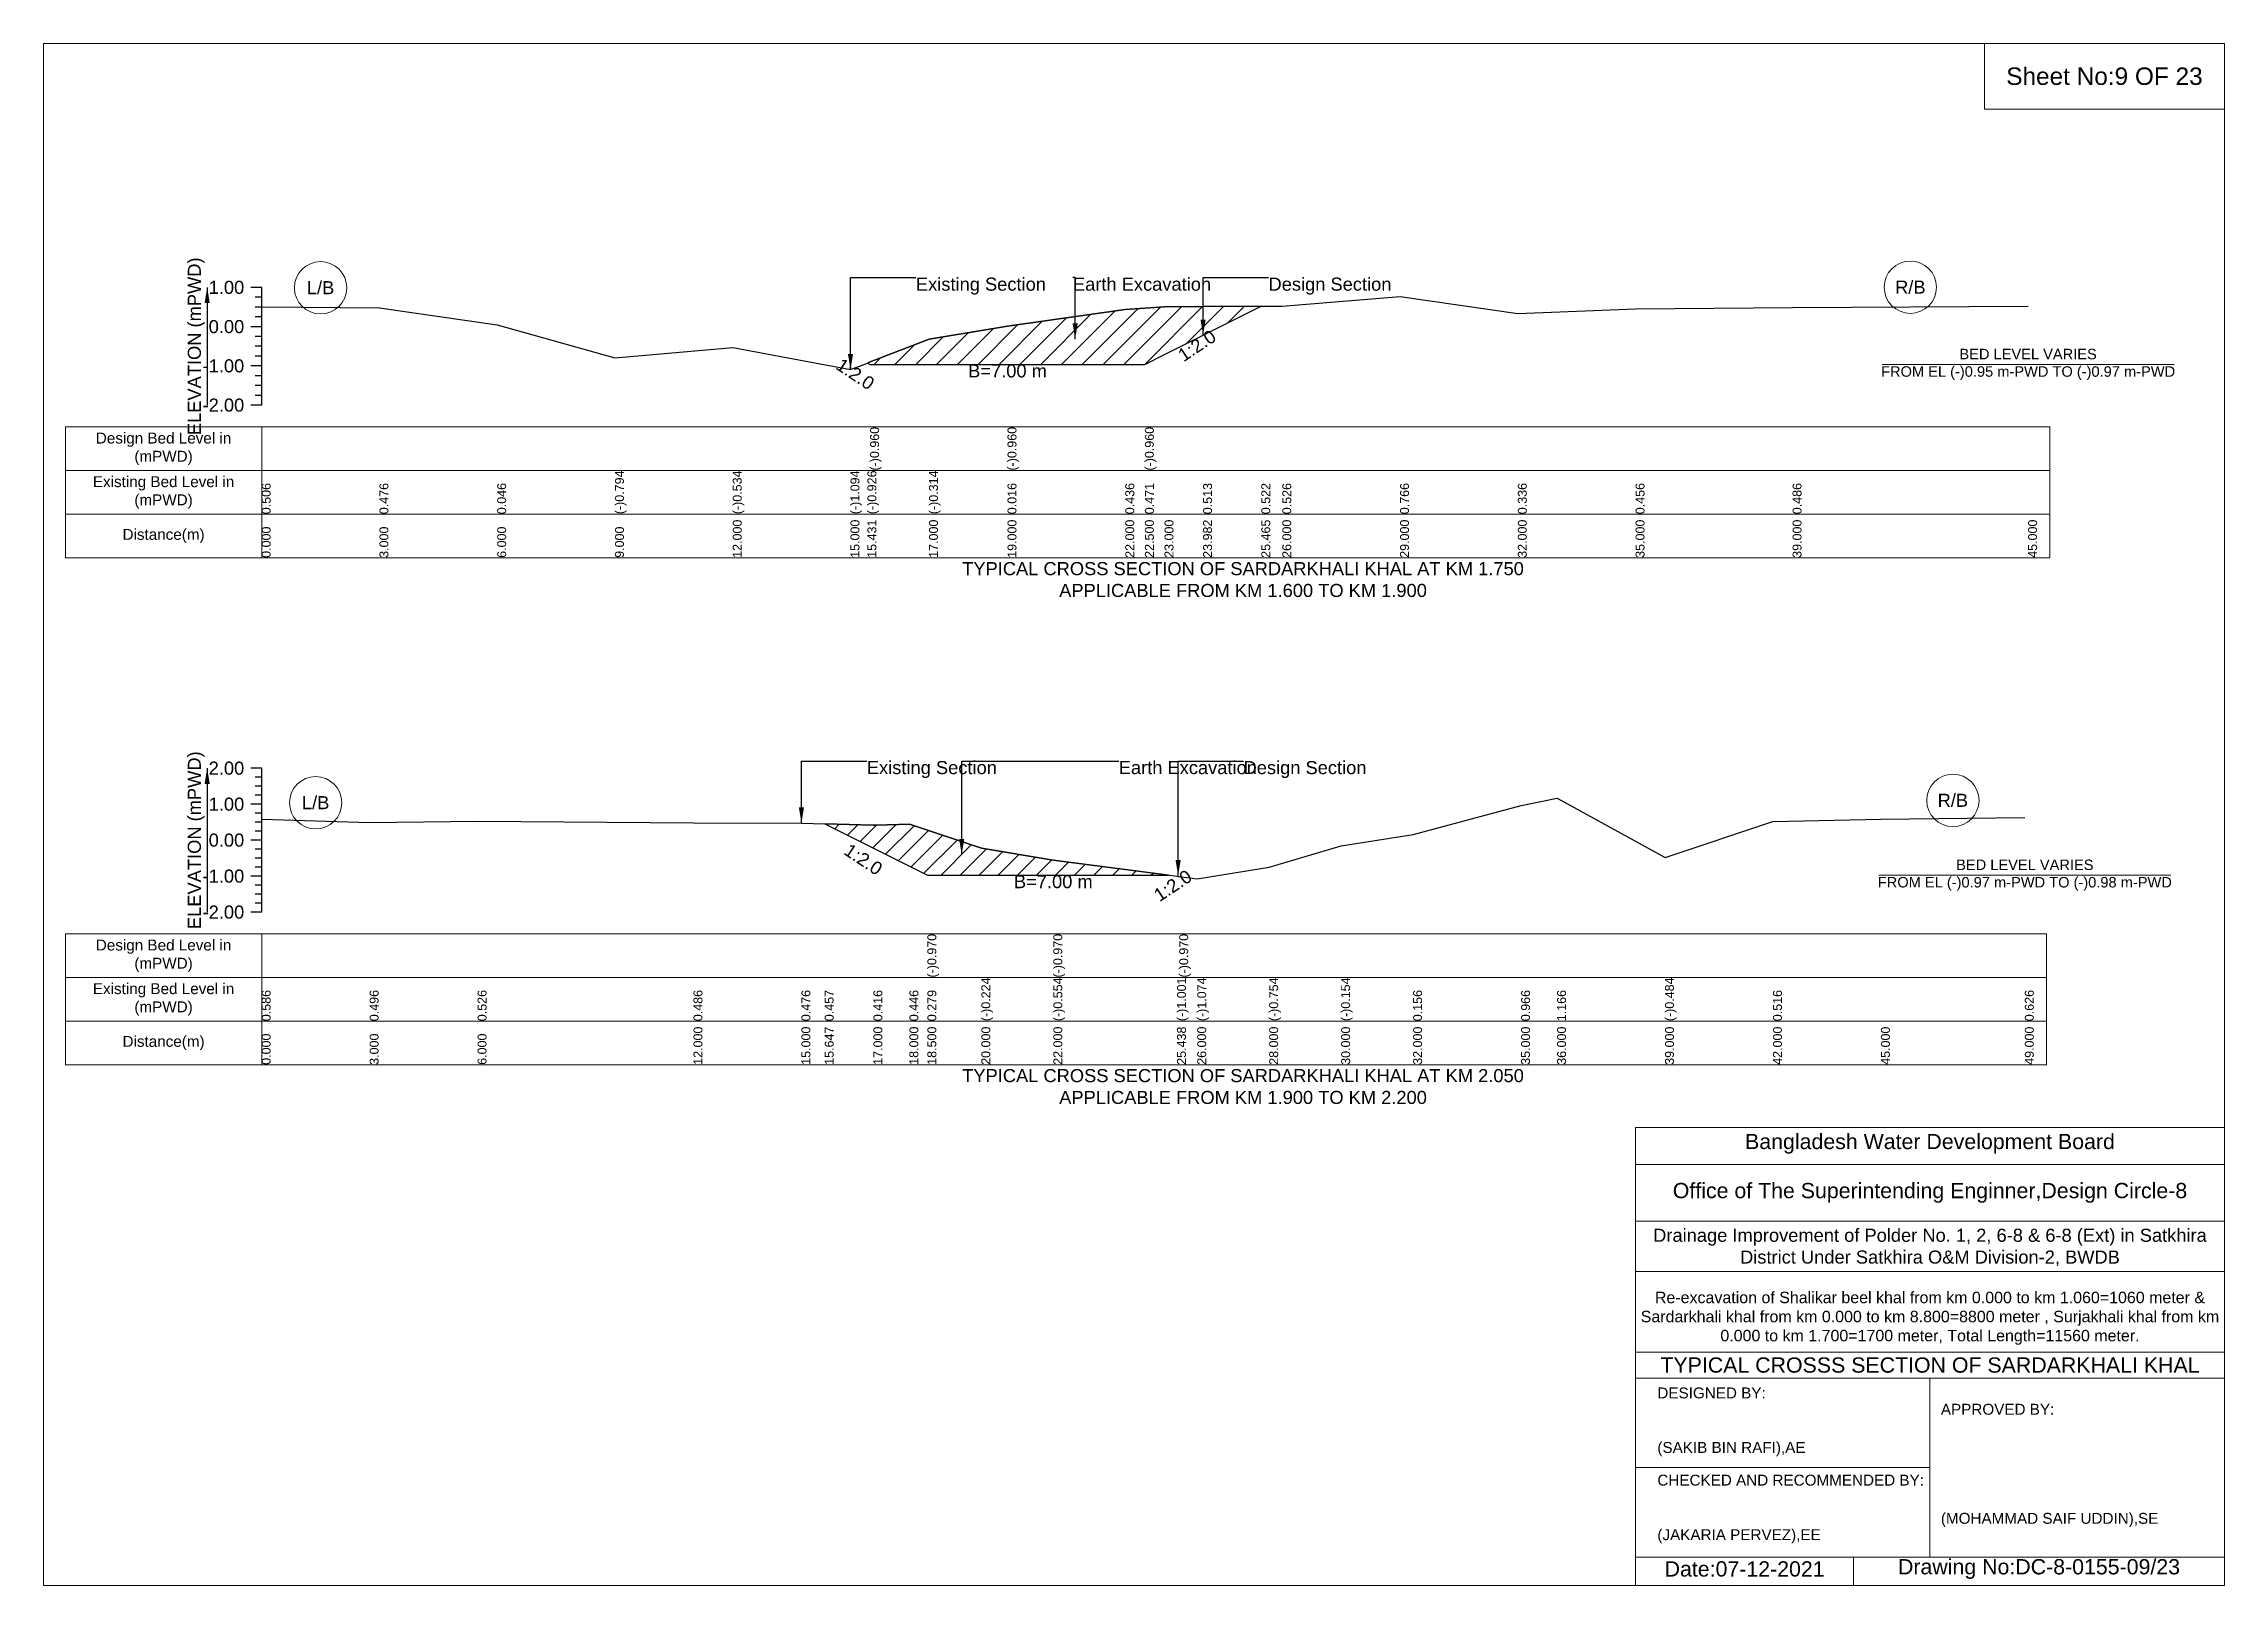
# Model space of a CAD drawing. Header units: inches. Extents: x 93000 to 506000, y -4242 to 0.
# Drawn here: x 180000 to 186000, y -4242 to 0 of the extents above; entities that cross this region are included whole.
import ezdxf

# ---------------------------------------------------------------- set-up
doc = ezdxf.new("R2010")
doc.units = ezdxf.units.IN
doc.header["$LTSCALE"] = 7
doc.header["$MEASUREMENT"] = 0
for name, color, linetype, lineweight in [('Cross section Data Border', 7, 'Continuous', 9), ('Cross Section Labels', 7, 'Continuous', 9), ('Existing_Bed_Level for Xsection', 7, 'Continuous', 25)]:
    doc.layers.add(name, color=color, linetype=linetype, lineweight=lineweight)
doc.styles.get("Standard").update_dxf_attribs({"font": 'arial.ttf'})
doc.dimstyles.get("Standard").update_dxf_attribs({"dimtxt": 0.18, "dimasz": 0.18, "dimexe": 0.18, "dimexo": 0.0625, "dimgap": 0.09, "dimtad": 0, "dimtih": 1, "dimtoh": 1, "dimdec": 4, "dimzin": 0, "dimdsep": 46, "dimtxsty": 'Standard', "dimcen": 0.09, "dimadec": 0, "dimazin": 0, "dimtfac": 1, "dimtdec": 4, "dimtofl": 0, "dimtmove": 0, "dimatfit": 3, "dimfxl": 1, "dimtolj": 1, "dimtzin": 0, "dimarcsym": 0})

msp = doc.modelspace()

# ---------------------------------------------------------------- texts
at = {"layer": 'Cross section Data Border', "char_height": 30, "width": 480, "attachment_point": 5}
for s, insert in [('Design Bed Level in (mPWD)', (180330, -1114.8)), ('Existing Bed Level in (mPWD)', (180330, -1234.8)), ('Distance(m)', (180330, -1354.8)), ('Design Bed Level in (mPWD)', (180330, -2509.7)), ('Existing Bed Level in (mPWD)', (180330, -2629.7)), ('Distance(m)', (180330, -2749.7))]:
    msp.add_mtext(s, dxfattribs=dict(at, insert=insert))
at = {"layer": 'Cross Section Labels'}
for s, insert, char_height, attachment_point in [('Sheet No:9 OF 23', (185670, -90), 48, 5), ('L/B', (180762, -671.8), 36, 5), ('Existing Section', (182400, -643.8), 36, 1), ('Earth Excavation', (182832, -643.8), 36, 1), ('Design Section', (183370.1, -643.8), 36, 1), ('R/B', (185136, -670.2), 36, 5), ('BED LEVEL VARIES ^JFROM EL (-)0.95 m-PWD TO (-)0.97 m-PWD', (185460, -882.5), 28.8, 5), ('B=7.00 m', (182652, -882.5), 36, 2), ('TYPICAL CROSS SECTION OF SARDARKHALI KHAL AT KM 1.750^JAPPLICABLE FROM KM 1.600 TO KM 1.900', (183300, -1474.8), 36, 5), ('Existing Section', (182265, -1973.9), 36, 1), ('Earth Excavation', (182958, -1973.9), 36, 1), ('Design Section', (183301.4, -1973.9), 36, 1), ('L/B', (180748.5, -2088.6), 36, 5), ('R/B', (185253, -2082.2), 36, 5), ('BED LEVEL VARIES ^JFROM EL (-)0.97 m-PWD TO (-)0.98 m-PWD', (185451, -2287.7), 28.8, 5), ('B=7.00 m', (182778, -2287.7), 36, 2), ('TYPICAL CROSS SECTION OF SARDARKHALI KHAL AT KM 2.050^JAPPLICABLE FROM KM 1.900 TO KM 2.200', (183300, -2869.7), 36, 5), ('Bangladesh Water Development Board', (185190, -3027), 42, 5), ('Office of The Superintending Enginner,Design Circle-8', (185190, -3162), 42, 5)]:
    msp.add_mtext(s, dxfattribs=dict(at, insert=insert, char_height=char_height, attachment_point=attachment_point))
at = {"layer": 'Cross Section Labels', "char_height": 36, "attachment_point": 2}
for insert, rotation in [((183163.1, -816), 33.69007), ((182243.3, -894.2), 326.30993), ((182265.5, -2229.5), 326.30993), ((183096.7, -2301.6), 33.69007)]:
    msp.add_mtext('1:2.0', dxfattribs=dict(at, insert=insert, rotation=rotation))
at = {"layer": 'Cross Section Labels'}
for s, insert, char_height, width, attachment_point in [('Drainage Improvement of Polder No. 1, 2, 6-8 & 6-8 (Ext) in Satkhira District Under Satkhira O&M Division-2, BWDB', (185190, -3312), 36, 1680, 5), ('Re-excavation of Shalikar beel khal from km 0.000 to km 1.060=1060 meter & Sardarkhali khal from km 0.000 to km 8.800=8800 meter , Surjakhali khal from km 0.000 to km 1.700=1700 meter, Total Length=11560 meter.', (185190, -3507), 31.4683, 1620, 5), ('TYPICAL CROSSS SECTION OF SARDARKHALI KHAL', (185190, -3636), 42, 1680, 5), ('DESIGNED BY:^J^J^J(SAKIB BIN RAFI),AE', (184440, -3792), 30, 840, 4), ('APPROVED BY:^J^J^J^J^J^J(MOHAMMAD SAIF UDDIN),SE', (185220, -3912), 30, 840, 4), ('CHECKED AND RECOMMENDED BY:^J^J^J(JAKARIA PERVEZ),EE', (184440, -4032), 30, 840, 4), ('Date:07-12-2021', (184680, -4197), 42, 840, 5), ('Drawing No:DC-8-0155-09/23', (185490, -4197), 42, 1320, 5)]:
    msp.add_mtext(s, dxfattribs=dict(at, insert=insert, char_height=char_height, width=width, attachment_point=attachment_point))
at = {"layer": 'Existing_Bed_Level for Xsection', "rotation": 90}
for s, insert, char_height, attachment_point in [('ELEVATION (mPWD)', (180420, -832.8), 36, 5), ('(-)0.960', (182274, -1174.8), 24.6, 1), ('(-)0.960', (182652, -1174.8), 24.6, 1), ('(-)0.960', (183030, -1174.8), 24.6, 1), ('(-)0.794', (181572, -1294.8), 24.6, 1), ('(-)0.534', (181896, -1294.8), 24.6, 1), ('(-)1.094', (182220, -1294.8), 24.6, 1), ('(-)0.926', (182266.6, -1294.8), 24.6, 1), ('(-)0.314', (182436, -1294.8), 24.6, 1), ('0.506', (180600, -1294.8), 24.6, 1), ('0.476', (180924, -1294.8), 24.6, 1), ('0.046', (181248, -1294.8), 24.6, 1), ('0.016', (182652, -1294.8), 24.6, 1), ('0.436', (182976, -1294.8), 24.6, 1), ('0.471', (183030, -1294.8), 24.6, 1), ('0.513', (183190.1, -1294.8), 24.6, 1), ('0.522', (183350.2, -1294.8), 24.6, 1), ('0.526', (183408, -1294.8), 24.6, 1), ('0.766', (183732, -1294.8), 24.6, 1), ('0.336', (184056, -1294.8), 24.6, 1), ('0.456', (184380, -1294.8), 24.6, 1), ('0.486', (184812, -1294.8), 24.6, 1), ('12.000', (181896, -1414.8), 24.6, 1), ('15.000', (182220, -1414.8), 24.6, 1), ('15.431', (182266.6, -1414.8), 24.6, 1), ('17.000', (182436, -1414.8), 24.6, 1), ('19.000', (182652, -1414.8), 24.6, 1), ('22.000', (182976, -1414.8), 24.6, 1), ('22.500', (183030, -1414.8), 24.6, 1), ('23.000', (183084, -1414.8), 24.6, 1), ('23.982', (183190.1, -1414.8), 24.6, 1), ('25.465', (183350.2, -1414.8), 24.6, 1), ('26.000', (183408, -1414.8), 24.6, 1), ('29.000', (183732, -1414.8), 24.6, 1), ('32.000', (184056, -1414.8), 24.6, 1), ('35.000', (184380, -1414.8), 24.6, 1), ('39.000', (184812, -1414.8), 24.6, 1), ('45.000', (185460, -1414.8), 24.6, 1), ('0.000', (180600, -1414.8), 24.6, 1), ('3.000', (180924, -1414.8), 24.6, 1), ('6.000', (181248, -1414.8), 24.6, 1), ('9.000', (181572, -1414.8), 24.6, 1), ('ELEVATION (mPWD)', (180420, -2191.7), 36, 5), ('(-)0.970', (182431.5, -2569.7), 24.6, 1), ('(-)0.970', (182778, -2569.7), 24.6, 1), ('(-)0.970', (183124.5, -2569.7), 24.6, 1), ('(-)0.224', (182580, -2689.7), 24.6, 1), ('(-)0.554', (182778, -2689.7), 24.6, 1), ('(-)1.001', (183118.4, -2689.7), 24.6, 1), ('(-)1.074', (183174, -2689.7), 24.6, 1), ('(-)0.754', (183372, -2689.7), 24.6, 1), ('(-)0.154', (183570, -2689.7), 24.6, 1), ('(-)0.484', (184461, -2689.7), 24.6, 1), ('0.586', (180600, -2689.7), 24.6, 1), ('0.496', (180897, -2689.7), 24.6, 1), ('0.526', (181194, -2689.7), 24.6, 1), ('0.486', (181788, -2689.7), 24.6, 1), ('0.476', (182085, -2689.7), 24.6, 1), ('0.457', (182149, -2689.7), 24.6, 1), ('0.416', (182283, -2689.7), 24.6, 1), ('0.446', (182382, -2689.7), 24.6, 1), ('0.279', (182431.5, -2689.7), 24.6, 1), ('0.156', (183768, -2689.7), 24.6, 1), ('0.966', (184065, -2689.7), 24.6, 1), ('1.166', (184164, -2689.7), 24.6, 1), ('0.516', (184758, -2689.7), 24.6, 1), ('0.626', (185451, -2689.7), 24.6, 1), ('0.000', (180600, -2809.7), 24.6, 1), ('3.000', (180897, -2809.7), 24.6, 1), ('6.000', (181194, -2809.7), 24.6, 1), ('12.000', (181788, -2809.7), 24.6, 1), ('15.000', (182085, -2809.7), 24.6, 1), ('15.647', (182149, -2809.7), 24.6, 1), ('17.000', (182283, -2809.7), 24.6, 1), ('18.000', (182382, -2809.7), 24.6, 1), ('18.500', (182431.5, -2809.7), 24.6, 1), ('20.000', (182580, -2809.7), 24.6, 1), ('22.000', (182778, -2809.7), 24.6, 1), ('25.438', (183118.4, -2809.7), 24.6, 1), ('26.000', (183174, -2809.7), 24.6, 1), ('28.000', (183372, -2809.7), 24.6, 1), ('30.000', (183570, -2809.7), 24.6, 1), ('32.000', (183768, -2809.7), 24.6, 1), ('35.000', (184065, -2809.7), 24.6, 1), ('36.000', (184164, -2809.7), 24.6, 1), ('39.000', (184461, -2809.7), 24.6, 1), ('42.000', (184758, -2809.7), 24.6, 1), ('45.000', (185055, -2809.7), 24.6, 1), ('49.000', (185451, -2809.7), 24.6, 1)]:
    msp.add_mtext(s, dxfattribs=dict(at, insert=insert, char_height=char_height, attachment_point=attachment_point))
at = {"layer": 'Existing_Bed_Level for Xsection', "char_height": 36, "attachment_point": 6}
for s, insert in [('1.00', (180552, -670.8)), ('0.00', (180552, -778.8)), ('-1.00', (180552, -886.8)), ('-2.00', (180552, -994.8)), ('2.00', (180552, -1993.7)), ('1.00', (180552, -2092.7)), ('0.00', (180552, -2191.7)), ('-1.00', (180552, -2290.7)), ('-2.00', (180552, -2389.7))]:
    msp.add_mtext(s, dxfattribs=dict(at, insert=insert))

# ---------------------------------------------------------------- hatches: boundary and pattern name
at = {"layer": 'Existing_Bed_Level for Xsection'}
h = msp.add_hatch(dxfattribs=at)
h.set_pattern_fill('ANSI31', color=256, scale=324, style=0)
h.paths.add_polyline_path([(182266.6, -878.8), (182270.3, -880.7), (182274, -882.5), (182436, -882.5), (182652, -882.5), (182976, -882.5), (183030, -882.5), (183084, -855.5), (183190.1, -802.5), (183350.2, -722.4), (183190.1, -723.5), (183084, -724.2), (183030, -728), (182976, -731.8), (182652, -777.1), (182436, -812.8), (182274, -875.9), (182270.3, -877.4)])
h = msp.add_hatch(dxfattribs=at)
h.set_pattern_fill('ANSI31', color=256, scale=297, style=0)
h.paths.add_polyline_path([(182149, -2146.5), (182283, -2213.5), (182290.3, -2217.1), (182382, -2263), (182431.5, -2287.7), (182580, -2287.7), (182778, -2287.7), (183094.8, -2287.7), (182778, -2246.5), (182580, -2213.8), (182431.5, -2164.1), (182382, -2147.5), (182290.3, -2150.3), (182283, -2150.5)])

# ---------------------------------------------------------------- linework, layer by layer
at = {"layer": 'Cross section Data Border'}
for points in [[(180060, -1054.8), (185520, -1054.8), (185520, -1414.8), (180060, -1414.8)], [(180060, -2449.7), (185511, -2449.7), (185511, -2809.7), (180060, -2809.7)]]:
    msp.add_lwpolyline(points, close=True, dxfattribs=at)
for points in [[(180600, -1054.8), (180600, -1414.8)], [(180060, -1174.8), (185520, -1174.8)], [(180060, -1294.8), (185520, -1294.8)], [(180600, -2449.7), (180600, -2809.7)], [(180060, -2569.7), (185511, -2569.7)], [(180060, -2689.7), (185511, -2689.7)]]:
    msp.add_lwpolyline(points, dxfattribs=at)
at = {"layer": 'Cross Section Labels'}
for points in [[(180000, 0), (186000, 0), (186000, -4242), (180000, -4242)], [(185340, 0), (186000, 0), (186000, -180), (185340, -180)]]:
    msp.add_lwpolyline(points, close=True, dxfattribs=at)
for points in [[(185058.1, -882.5), (185861.9, -882.5)], [(185049.1, -2287.7), (185852.9, -2287.7)], [(184380, -4242), (184380, -2982), (186000, -2982)], [(184380, -3084), (186000, -3084)], [(184380, -3240), (186000, -3240)], [(184380, -3378), (186000, -3378)], [(184380, -3600), (186000, -3600)], [(184380, -3672), (186000, -3672)], [(185190, -3672), (185190, -4164)], [(184380, -3918), (185190, -3918)], [(184380, -4164), (186000, -4164)], [(184980, -4164), (184980, -4242)]]:
    msp.add_lwpolyline(points, dxfattribs=at)
for centre in [(180762, -671.8), (185136, -670.2), (180748.5, -2088.6), (185253, -2082.2)]:
    msp.add_circle(centre, 72, dxfattribs=at)
at = {"layer": 'Existing_Bed_Level for Xsection'}
for points in [[(180600, -670.8), (180570, -670.8)], [(180600, -697.8), (180582, -697.8)], [(180600, -994.8), (180600, -886.8), (180600, -778.8), (180600, -670.8)], [(180600, -724.2), (180924, -727.4), (181248, -773.9), (181572, -864.6), (181896, -836.5), (182220, -897), (182266.6, -878.8), (182270.3, -877.4), (182274, -875.9), (182274, -875.9), (182436, -812.8), (182652, -777.1), (182652, -777.1), (182976, -731.8), (183030, -728), (183030, -728), (183084, -724.2), (183190.1, -723.5), (183350.2, -722.4), (183408, -722), (183732, -696.1), (184056, -742.6), (184380, -729.6), (184812, -726.4), (185460, -722)], [(180600, -778.8), (180570, -778.8)], [(180600, -724.8), (180582, -724.8)], [(180600, -751.8), (180582, -751.8)], [(180600, -805.8), (180582, -805.8)], [(180600, -832.8), (180582, -832.8)], [(180600, -886.8), (180570, -886.8)], [(180600, -859.8), (180582, -859.8)], [(180600, -913.8), (180582, -913.8)], [(180600, -940.8), (180582, -940.8)], [(180600, -994.8), (180570, -994.8)], [(180600, -967.8), (180582, -967.8)], [(180600, -1993.7), (180570, -1993.7)], [(180600, -2018.4), (180582, -2018.4)], [(180600, -2389.7), (180600, -2290.7), (180600, -2191.7), (180600, -2092.7), (180600, -1993.7)], [(180600, -2092.7), (180570, -2092.7)], [(180600, -2043.2), (180582, -2043.2)], [(180600, -2067.9), (180582, -2067.9)], [(180600, -2133.7), (180897, -2142.6), (181194, -2139.6), (181788, -2143.6), (182085, -2144.6), (182149, -2146.5), (182283, -2150.5), (182290.3, -2150.3), (182382, -2147.5), (182431.5, -2164.1), (182431.5, -2164.1), (182580, -2213.8), (182778, -2246.5), (182778, -2246.5), (183118.4, -2290.8), (183121.4, -2291.2), (183124.5, -2291.6), (183124.5, -2291.6), (183174, -2298), (183372, -2266.3), (183570, -2206.9), (183768, -2176.2), (184065, -2096), (184164, -2076.2), (184461, -2239.6), (184758, -2140.6), (185055, -2133.7), (185451, -2129.7)], [(180600, -2117.4), (180582, -2117.4)], [(180600, -2142.2), (180582, -2142.2)], [(180600, -2191.7), (180570, -2191.7)], [(180600, -2166.9), (180582, -2166.9)], [(180600, -2216.4), (180582, -2216.4)], [(180600, -2241.2), (180582, -2241.2)], [(180600, -2265.9), (180582, -2265.9)], [(180600, -2290.7), (180570, -2290.7)], [(180600, -2315.4), (180582, -2315.4)], [(180600, -2389.7), (180570, -2389.7)], [(180600, -2340.2), (180582, -2340.2)], [(180600, -2364.9), (180582, -2364.9)]]:
    msp.add_lwpolyline(points, dxfattribs=at)
for points in [[(182266.6, -878.8), (182266.6, -878.8), (182270.3, -880.7), (182274, -882.5), (182274, -882.5), (182436, -882.5), (182652, -882.5), (182652, -882.5), (182976, -882.5), (183030, -882.5), (183030, -882.5), (183084, -855.5), (183190.1, -802.5), (183350.2, -722.4), (183350.2, -722.4), (183350.2, -722.4), (183190.1, -723.5), (183084, -724.2), (183030, -728), (183030, -728), (182976, -731.8), (182652, -777.1), (182652, -777.1), (182436, -812.8), (182274, -875.9), (182274, -875.9), (182270.3, -877.4), (182266.6, -878.8)], [(182149, -2146.5), (182149, -2146.5), (182283, -2213.5), (182290.3, -2217.1), (182382, -2263), (182431.5, -2287.7), (182431.5, -2287.7), (182580, -2287.7), (182778, -2287.7), (182778, -2287.7), (183094.8, -2287.7), (182778, -2246.5), (182778, -2246.5), (182580, -2213.8), (182431.5, -2164.1), (182431.5, -2164.1), (182382, -2147.5), (182290.3, -2150.3), (182283, -2150.5), (182149, -2146.5)]]:
    msp.add_lwpolyline(points, close=True, dxfattribs=at)

msp.set_redraw_order([(e.dxf.handle, doc.entitydb.next_handle()) for e in msp.query("TEXT MTEXT ATTDEF DIMENSION ARC_DIMENSION")])  # texts and dimensions are drawn at this point

# ---------------------------------------------------------------- leaders
at = {"layer": 'Cross Section Labels', "annotation_type": 0, "has_hookline": 1, "hookline_direction": 0}
for points, text_width in [([(182220, -897), (182220, -643.8), (182399.9, -643.8)], 350.4), ([(182838.1, -812.9), (182838.1, -643.8), (182831.9, -643.8)], 372.7), ([(183190.1, -802.5), (183190.1, -643.8), (183370, -643.8)], 330.9), ([(182085, -2144.6), (182085, -1973.9), (182264.9, -1973.9)], 350.4), ([(182525.9, -2231.3), (182525.9, -1973.9), (182957.9, -1973.9)], 372.7), ([(183121.4, -2289.2), (183121.4, -1973.9), (183301.3, -1973.9)], 330.9)]:
    msp.add_leader(points, dimstyle='Standard', override={"dimasz": 43.2}, dxfattribs=dict(at, text_width=text_width))
at = {"layer": 'Existing_Bed_Level for Xsection'}
for points in [[(180450, -670.8), (180450, -994.8)], [(180450, -1993.7), (180450, -2389.7)]]:
    msp.add_leader(points, dimstyle='Standard', override={"dimasz": 43.2}, dxfattribs=at)

doc.saveas('drawing.dxf')
